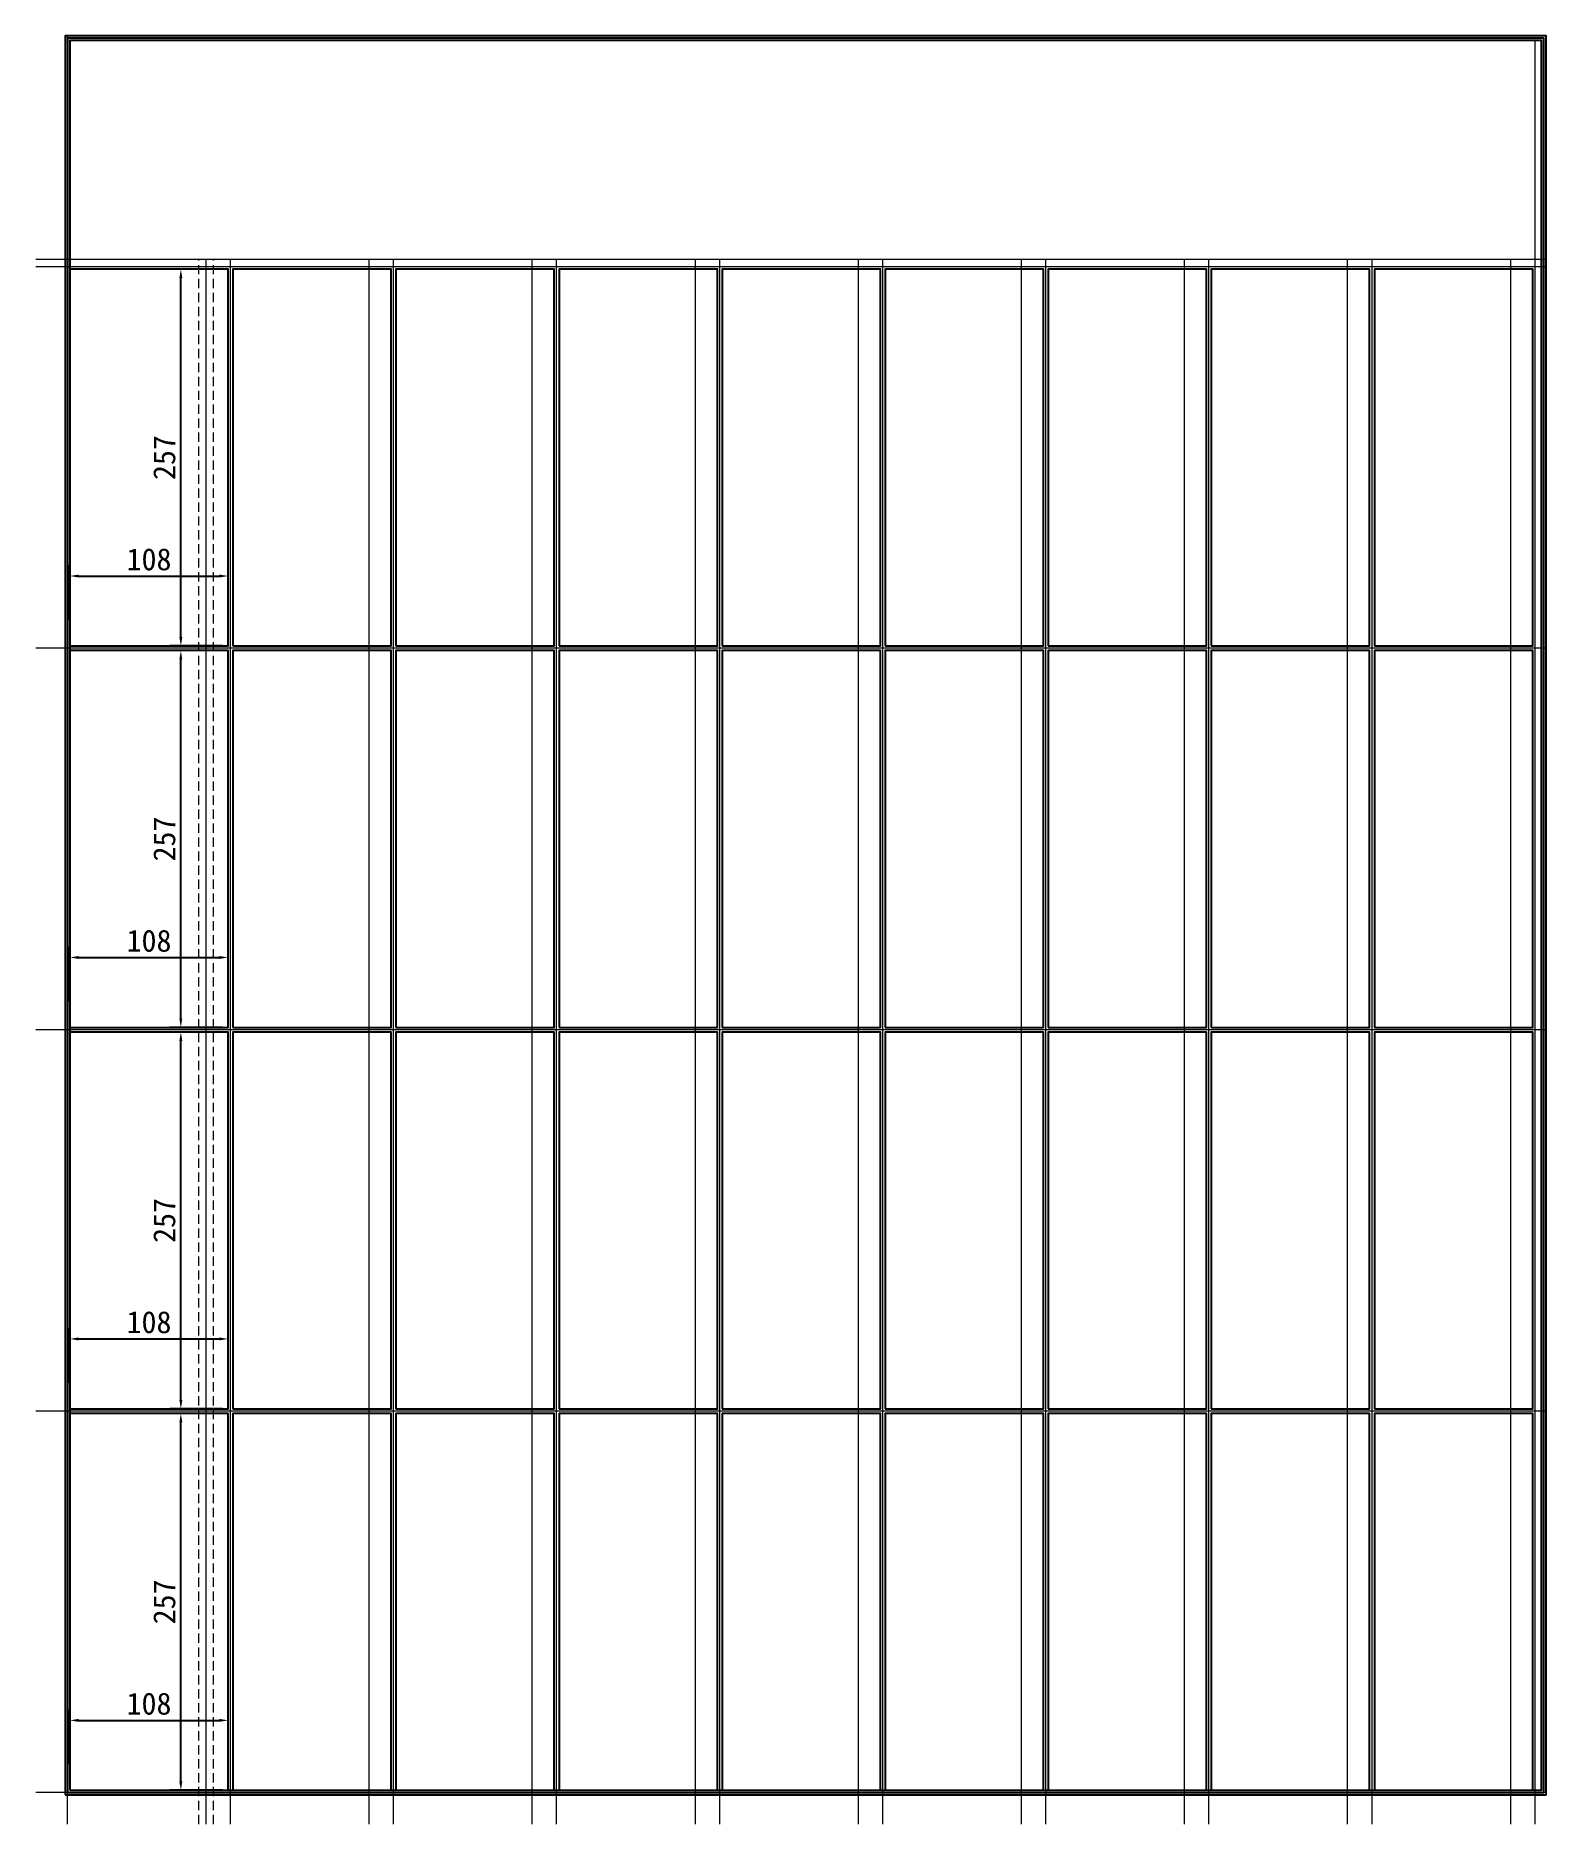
# Model space of a CAD drawing. Header units: millimetres. Extents: x 8271 to 20683, y -3281 to -79.
# Drawn here: x 15800 to 16830, y -2615 to -1395 of the extents above; entities that cross this region are included whole.
import ezdxf

# ---------------------------------------------------------------- set-up
doc = ezdxf.new("R2010")
doc.units = ezdxf.units.MM
doc.linetypes.add('HIDDEN', pattern=[9.525, 6.35, -3.175])
doc.layers.add('0-标注', color=7, linetype='Continuous')
doc.layers.add('底板框实线', color=7, linetype='Continuous', lineweight=20)
doc.layers.add('螺杆孔虚线', color=6, linetype='HIDDEN', lineweight=13)
doc.styles.add('ROMANS', font='NSimSun.ttf')
doc.dimstyles.new('DIM 6', dxfattribs={"dimscale": 6, "dimtxt": 2.5, "dimasz": 1, "dimexe": 1.25, "dimexo": 0.625, "dimtad": 1, "dimdsep": 46, "dimtxsty": 'ROMANS', "dimcen": 0, "dimclrt": 7, "dimadec": 0, "dimazin": 0, "dimtfac": 1, "dimtofl": 0, "dimtmove": 1, "dimatfit": 3, "dimfxl": 5, "dimfxlon": 1, "dimarcsym": 0})

msp = doc.modelspace()

# ---------------------------------------------------------------- blocks, each defined once
blk = doc.blocks.new('*D28')
at = {"layer": '0-标注', "color": 0, "lineweight": -2, "transparency": 16777216}
for p, q in [((15927.6, -1554.5), (15891.6, -1554.5)), ((15899.1, -1805.5), (15899.1, -1560.5)), ((15927.6, -1811.5), (15891.6, -1811.5))]:
    blk.add_line(p, q, dxfattribs=at)
at = {"layer": '0-标注', "color": 0, "transparency": 16777216}
for points in [[(15898.1, -1560.5), (15900.1, -1560.5), (15899.1, -1554.5)], [(15898.1, -1805.5), (15900.1, -1805.5), (15899.1, -1811.5)]]:
    blk.add_solid(points, dxfattribs=at)
at = {"layer": 'Defpoints', "color": 0, "transparency": 16777216}
for p in [(15899.1, -1554.5), (15931.4, -1554.5), (15931.4, -1811.5)]:
    blk.add_point(p, dxfattribs=at)
at = {"layer": '0-标注', "color": 7, "transparency": 16777216, "insert": (15887.9, -1683), "char_height": 15, "attachment_point": 5, "rotation": 90, "style": 'ROMANS'}
blk.add_mtext('257', dxfattribs=at)
blk = doc.blocks.new('*D27')
at = {"layer": '0-标注', "color": 0, "lineweight": -2, "transparency": 16777216}
for p, q in [((15823.4, -1793.8), (15823.4, -1756.3)), ((15931.4, -1793.8), (15931.4, -1756.3)), ((15829.4, -1763.8), (15925.4, -1763.8))]:
    blk.add_line(p, q, dxfattribs=at)
at = {"layer": '0-标注', "color": 0, "transparency": 16777216}
for points in [[(15829.4, -1762.8), (15829.4, -1764.8), (15823.4, -1763.8)], [(15925.4, -1762.8), (15925.4, -1764.8), (15931.4, -1763.8)]]:
    blk.add_solid(points, dxfattribs=at)
at = {"layer": 'Defpoints', "color": 0, "transparency": 16777216}
for p in [(15931.4, -1763.8), (15823.4, -1811.5), (15931.4, -1811.5)]:
    blk.add_point(p, dxfattribs=at)
at = {"layer": '0-标注', "color": 7, "transparency": 16777216, "insert": (15877.4, -1752.5), "char_height": 15, "attachment_point": 5, "style": 'ROMANS'}
blk.add_mtext('108', dxfattribs=at)
blk = doc.blocks.new('*D26')
at = {"layer": '0-标注', "color": 0, "lineweight": -2, "transparency": 16777216}
for p, q in [((15927.6, -1814.7), (15891.6, -1814.7)), ((15899.1, -2065.7), (15899.1, -1820.7)), ((15927.6, -2071.7), (15891.6, -2071.7))]:
    blk.add_line(p, q, dxfattribs=at)
at = {"layer": '0-标注', "color": 0, "transparency": 16777216}
for points in [[(15898.1, -1820.7), (15900.1, -1820.7), (15899.1, -1814.7)], [(15898.1, -2065.7), (15900.1, -2065.7), (15899.1, -2071.7)]]:
    blk.add_solid(points, dxfattribs=at)
at = {"layer": 'Defpoints', "color": 0, "transparency": 16777216}
for p in [(15899.1, -1814.7), (15931.4, -1814.7), (15931.4, -2071.7)]:
    blk.add_point(p, dxfattribs=at)
at = {"layer": '0-标注', "color": 7, "transparency": 16777216, "insert": (15887.9, -1943.2), "char_height": 15, "attachment_point": 5, "rotation": 90, "style": 'ROMANS'}
blk.add_mtext('257', dxfattribs=at)
blk = doc.blocks.new('*D25')
at = {"layer": '0-标注', "color": 0, "lineweight": -2, "transparency": 16777216}
for p, q in [((15823.4, -2054), (15823.4, -2016.5)), ((15829.4, -2024), (15925.4, -2024)), ((15931.4, -2054), (15931.4, -2016.5))]:
    blk.add_line(p, q, dxfattribs=at)
at = {"layer": '0-标注', "color": 0, "transparency": 16777216}
for points in [[(15829.4, -2023), (15829.4, -2025), (15823.4, -2024)], [(15925.4, -2023), (15925.4, -2025), (15931.4, -2024)]]:
    blk.add_solid(points, dxfattribs=at)
at = {"layer": 'Defpoints', "color": 0, "transparency": 16777216}
for p in [(15931.4, -2024), (15823.4, -2071.7), (15931.4, -2071.7)]:
    blk.add_point(p, dxfattribs=at)
at = {"layer": '0-标注', "color": 7, "transparency": 16777216, "insert": (15877.4, -2012.7), "char_height": 15, "attachment_point": 5, "style": 'ROMANS'}
blk.add_mtext('108', dxfattribs=at)
blk = doc.blocks.new('*D24')
at = {"layer": '0-标注', "color": 0, "lineweight": -2, "transparency": 16777216}
for p, q in [((15927.6, -2074.9), (15891.6, -2074.9)), ((15899.1, -2325.9), (15899.1, -2080.9)), ((15927.6, -2331.9), (15891.6, -2331.9))]:
    blk.add_line(p, q, dxfattribs=at)
at = {"layer": '0-标注', "color": 0, "transparency": 16777216}
for points in [[(15898.1, -2080.9), (15900.1, -2080.9), (15899.1, -2074.9)], [(15898.1, -2325.9), (15900.1, -2325.9), (15899.1, -2331.9)]]:
    blk.add_solid(points, dxfattribs=at)
at = {"layer": 'Defpoints', "color": 0, "transparency": 16777216}
for p in [(15899.1, -2074.9), (15931.4, -2074.9), (15931.4, -2331.9)]:
    blk.add_point(p, dxfattribs=at)
at = {"layer": '0-标注', "color": 7, "transparency": 16777216, "insert": (15887.9, -2203.4), "char_height": 15, "attachment_point": 5, "rotation": 90, "style": 'ROMANS'}
blk.add_mtext('257', dxfattribs=at)
blk = doc.blocks.new('*D23')
at = {"layer": '0-标注', "color": 0, "lineweight": -2, "transparency": 16777216}
for p, q in [((15823.4, -2314.2), (15823.4, -2276.7)), ((15931.4, -2314.2), (15931.4, -2276.7)), ((15829.4, -2284.2), (15925.4, -2284.2))]:
    blk.add_line(p, q, dxfattribs=at)
at = {"layer": '0-标注', "color": 0, "transparency": 16777216}
for points in [[(15829.4, -2283.2), (15829.4, -2285.2), (15823.4, -2284.2)], [(15925.4, -2283.2), (15925.4, -2285.2), (15931.4, -2284.2)]]:
    blk.add_solid(points, dxfattribs=at)
at = {"layer": 'Defpoints', "color": 0, "transparency": 16777216}
for p in [(15931.4, -2284.2), (15823.4, -2331.9), (15931.4, -2331.9)]:
    blk.add_point(p, dxfattribs=at)
at = {"layer": '0-标注', "color": 7, "transparency": 16777216, "insert": (15877.4, -2272.9), "char_height": 15, "attachment_point": 5, "style": 'ROMANS'}
blk.add_mtext('108', dxfattribs=at)
blk = doc.blocks.new('*D22')
at = {"layer": '0-标注', "color": 0, "lineweight": -2, "transparency": 16777216}
for p, q in [((15927.6, -2335.1), (15891.6, -2335.1)), ((15899.1, -2586.1), (15899.1, -2341.1)), ((15927.6, -2592.1), (15891.6, -2592.1))]:
    blk.add_line(p, q, dxfattribs=at)
at = {"layer": '0-标注', "color": 0, "transparency": 16777216}
for points in [[(15898.1, -2341.1), (15900.1, -2341.1), (15899.1, -2335.1)], [(15898.1, -2586.1), (15900.1, -2586.1), (15899.1, -2592.1)]]:
    blk.add_solid(points, dxfattribs=at)
at = {"layer": 'Defpoints', "color": 0, "transparency": 16777216}
for p in [(15899.1, -2335.1), (15931.4, -2335.1), (15931.4, -2592.1)]:
    blk.add_point(p, dxfattribs=at)
at = {"layer": '0-标注', "color": 7, "transparency": 16777216, "insert": (15887.9, -2463.6), "char_height": 15, "attachment_point": 5, "rotation": 90, "style": 'ROMANS'}
blk.add_mtext('257', dxfattribs=at)
blk = doc.blocks.new('*D21')
at = {"layer": '0-标注', "color": 0, "lineweight": -2, "transparency": 16777216}
for p, q in [((15823.4, -2574.4), (15823.4, -2536.9)), ((15931.4, -2574.4), (15931.4, -2536.9)), ((15829.4, -2544.4), (15925.4, -2544.4))]:
    blk.add_line(p, q, dxfattribs=at)
at = {"layer": '0-标注', "color": 0, "transparency": 16777216}
for points in [[(15829.4, -2543.4), (15829.4, -2545.4), (15823.4, -2544.4)], [(15925.4, -2543.4), (15925.4, -2545.4), (15931.4, -2544.4)]]:
    blk.add_solid(points, dxfattribs=at)
at = {"layer": 'Defpoints', "color": 0, "transparency": 16777216}
for p in [(15931.4, -2544.4), (15823.4, -2592.1), (15931.4, -2592.1)]:
    blk.add_point(p, dxfattribs=at)
at = {"layer": '0-标注', "color": 7, "transparency": 16777216, "insert": (15877.4, -2533.1), "char_height": 15, "attachment_point": 5, "style": 'ROMANS'}
blk.add_mtext('108', dxfattribs=at)

# ---------------------------------------------------------------- dimensions: what is measured, and where the dimension line sits
at = {"layer": '0-标注'}
for base, p1, p2, picture, middle in [((15899.116, -1554.467), (15931.38, -1811.467), (15931.38, -1554.467), '*D28', (15887.866, -1682.967)), ((15899.116, -1814.667), (15931.38, -2071.667), (15931.38, -1814.667), '*D26', (15887.866, -1943.167)), ((15899.116, -2074.867), (15931.38, -2331.867), (15931.38, -2074.867), '*D24', (15887.866, -2203.367)), ((15899.116, -2335.067), (15931.38, -2592.067), (15931.38, -2335.067), '*D22', (15887.866, -2463.567))]:
    dim = msp.add_linear_dim(base=base, p1=p1, p2=p2, angle=90, dimstyle='DIM 6', override={"dimscale": 6, "dimlfac": 1}, dxfattribs=at)
    dim.commit()
    dim.dimension.update_dxf_attribs({"geometry": picture, "text_midpoint": middle})
for base, p1, p2, picture, middle in [((15931.38, -1763.762), (15823.38, -1811.467), (15931.38, -1811.467), '*D27', (15877.38, -1752.512)), ((15931.38, -2023.962), (15823.38, -2071.667), (15931.38, -2071.667), '*D25', (15877.38, -2012.712)), ((15931.38, -2284.162), (15823.38, -2331.867), (15931.38, -2331.867), '*D23', (15877.38, -2272.912)), ((15931.38, -2544.362), (15823.38, -2592.067), (15931.38, -2592.067), '*D21', (15877.38, -2533.112))]:
    dim = msp.add_linear_dim(base=base, p1=p1, p2=p2, dimstyle='DIM 6', override={"dimscale": 6, "dimlfac": 1}, dxfattribs=at)
    dim.commit()
    dim.dimension.update_dxf_attribs({"geometry": picture, "text_midpoint": middle})

# ---------------------------------------------------------------- linework, layer by layer
at = {"layer": '0-标注'}
for points in [[(15820.18, -2595.267), (16830.18, -2595.267), (16830.18, -1395.267), (15820.18, -1395.267)], [(15823.38, -2592.067), (16826.98, -2592.067), (16826.98, -1398.467), (15823.38, -1398.467)], [(15823.38, -1811.467), (15931.38, -1811.467), (15931.38, -1554.467), (15823.38, -1554.467)], [(15934.58, -1811.467), (16042.58, -1811.467), (16042.58, -1554.467), (15934.58, -1554.467)], [(16045.78, -1811.467), (16153.78, -1811.467), (16153.78, -1554.467), (16045.78, -1554.467)], [(16156.98, -1811.467), (16264.98, -1811.467), (16264.98, -1554.467), (16156.98, -1554.467)], [(16268.18, -1811.467), (16376.18, -1811.467), (16376.18, -1554.467), (16268.18, -1554.467)], [(16379.38, -1811.467), (16487.38, -1811.467), (16487.38, -1554.467), (16379.38, -1554.467)], [(16490.58, -1811.467), (16598.58, -1811.467), (16598.58, -1554.467), (16490.58, -1554.467)], [(16601.78, -1811.467), (16709.78, -1811.467), (16709.78, -1554.467), (16601.78, -1554.467)], [(16712.98, -1811.467), (16820.98, -1811.467), (16820.98, -1554.467), (16712.98, -1554.467)], [(15823.38, -2071.667), (15931.38, -2071.667), (15931.38, -1814.667), (15823.38, -1814.667)], [(15934.58, -2071.667), (16042.58, -2071.667), (16042.58, -1814.667), (15934.58, -1814.667)], [(16045.78, -2071.667), (16153.78, -2071.667), (16153.78, -1814.667), (16045.78, -1814.667)], [(16156.98, -2071.667), (16264.98, -2071.667), (16264.98, -1814.667), (16156.98, -1814.667)], [(16268.18, -2071.667), (16376.18, -2071.667), (16376.18, -1814.667), (16268.18, -1814.667)], [(16379.38, -2071.667), (16487.38, -2071.667), (16487.38, -1814.667), (16379.38, -1814.667)], [(16490.58, -2071.667), (16598.58, -2071.667), (16598.58, -1814.667), (16490.58, -1814.667)], [(16601.78, -2071.667), (16709.78, -2071.667), (16709.78, -1814.667), (16601.78, -1814.667)], [(16712.98, -2071.667), (16820.98, -2071.667), (16820.98, -1814.667), (16712.98, -1814.667)], [(15823.38, -2331.867), (15931.38, -2331.867), (15931.38, -2074.867), (15823.38, -2074.867)], [(15934.58, -2331.867), (16042.58, -2331.867), (16042.58, -2074.867), (15934.58, -2074.867)], [(16045.78, -2331.867), (16153.78, -2331.867), (16153.78, -2074.867), (16045.78, -2074.867)], [(16156.98, -2331.867), (16264.98, -2331.867), (16264.98, -2074.867), (16156.98, -2074.867)], [(16268.18, -2331.867), (16376.18, -2331.867), (16376.18, -2074.867), (16268.18, -2074.867)], [(16379.38, -2331.867), (16487.38, -2331.867), (16487.38, -2074.867), (16379.38, -2074.867)], [(16490.58, -2331.867), (16598.58, -2331.867), (16598.58, -2074.867), (16490.58, -2074.867)], [(16601.78, -2331.867), (16709.78, -2331.867), (16709.78, -2074.867), (16601.78, -2074.867)], [(16712.98, -2331.867), (16820.98, -2331.867), (16820.98, -2074.867), (16712.98, -2074.867)], [(15823.38, -2592.067), (15931.38, -2592.067), (15931.38, -2335.067), (15823.38, -2335.067)], [(15934.58, -2592.067), (16042.58, -2592.067), (16042.58, -2335.067), (15934.58, -2335.067)], [(16045.78, -2592.067), (16153.78, -2592.067), (16153.78, -2335.067), (16045.78, -2335.067)], [(16156.98, -2592.067), (16264.98, -2592.067), (16264.98, -2335.067), (16156.98, -2335.067)], [(16268.18, -2592.067), (16376.18, -2592.067), (16376.18, -2335.067), (16268.18, -2335.067)], [(16379.38, -2592.067), (16487.38, -2592.067), (16487.38, -2335.067), (16379.38, -2335.067)], [(16490.58, -2592.067), (16598.58, -2592.067), (16598.58, -2335.067), (16490.58, -2335.067)], [(16601.78, -2592.067), (16709.78, -2592.067), (16709.78, -2335.067), (16601.78, -2335.067)], [(16712.98, -2592.067), (16820.98, -2592.067), (16820.98, -2335.067), (16712.98, -2335.067)]]:
    msp.add_lwpolyline(points, close=True, dxfattribs=at)
at = {"layer": '0-标注', "color": 1}
msp.add_lwpolyline([(15821.78, -2593.667), (16828.58, -2593.667), (16828.58, -1396.867), (15821.78, -1396.867)], close=True, dxfattribs=at)
at = {"layer": '底板框实线', "color": 1}
for p, q in [((15821.78, -2615.267), (15821.78, -1395.267)), ((16822.58, -2615.267), (16822.58, -1398.467)), ((16830.18, -1547.867), (15800.18, -1547.867)), ((15932.98, -2615.267), (15932.98, -1547.867)), ((16044.18, -2615.267), (16044.18, -1547.867)), ((16155.38, -2615.267), (16155.38, -1547.867)), ((16266.58, -2615.267), (16266.58, -1547.867)), ((16377.78, -2615.267), (16377.78, -1547.867)), ((16488.98, -2615.267), (16488.98, -1547.867)), ((16600.18, -2615.267), (16600.18, -1547.867)), ((16711.38, -2615.267), (16711.38, -1547.867)), ((16830.18, -1552.867), (15800.18, -1552.867)), ((16830.18, -1813.067), (15800.18, -1813.067)), ((16830.18, -2073.267), (15800.18, -2073.267)), ((16830.18, -2333.467), (15800.18, -2333.467)), ((16830.18, -2593.667), (15800.18, -2593.667))]:
    msp.add_line(p, q, dxfattribs=at)
at = {"layer": '底板框实线', "color": 3}
for p, q in [((15916.38, -2615.267), (15916.38, -1547.867)), ((16027.58, -2615.267), (16027.58, -1547.867)), ((16138.78, -2615.267), (16138.78, -1547.867)), ((16249.98, -2615.267), (16249.98, -1547.867)), ((16361.18, -2615.267), (16361.18, -1547.867)), ((16472.38, -2615.267), (16472.38, -1547.867)), ((16583.58, -2615.267), (16583.58, -1547.867)), ((16694.78, -2615.267), (16694.78, -1547.867)), ((16805.98, -2615.267), (16805.98, -1547.867))]:
    msp.add_line(p, q, dxfattribs=at)
at = {"layer": '螺杆孔虚线'}
for p, q in [((15911.38, -2615.267), (15911.38, -1547.867)), ((15921.38, -2615.267), (15921.38, -1547.867))]:
    msp.add_line(p, q, dxfattribs=at)

msp.set_redraw_order([(e.dxf.handle, doc.entitydb.next_handle()) for e in msp.query("TEXT MTEXT ATTDEF DIMENSION ARC_DIMENSION")])  # texts and dimensions are drawn at this point

doc.saveas('drawing.dxf')
